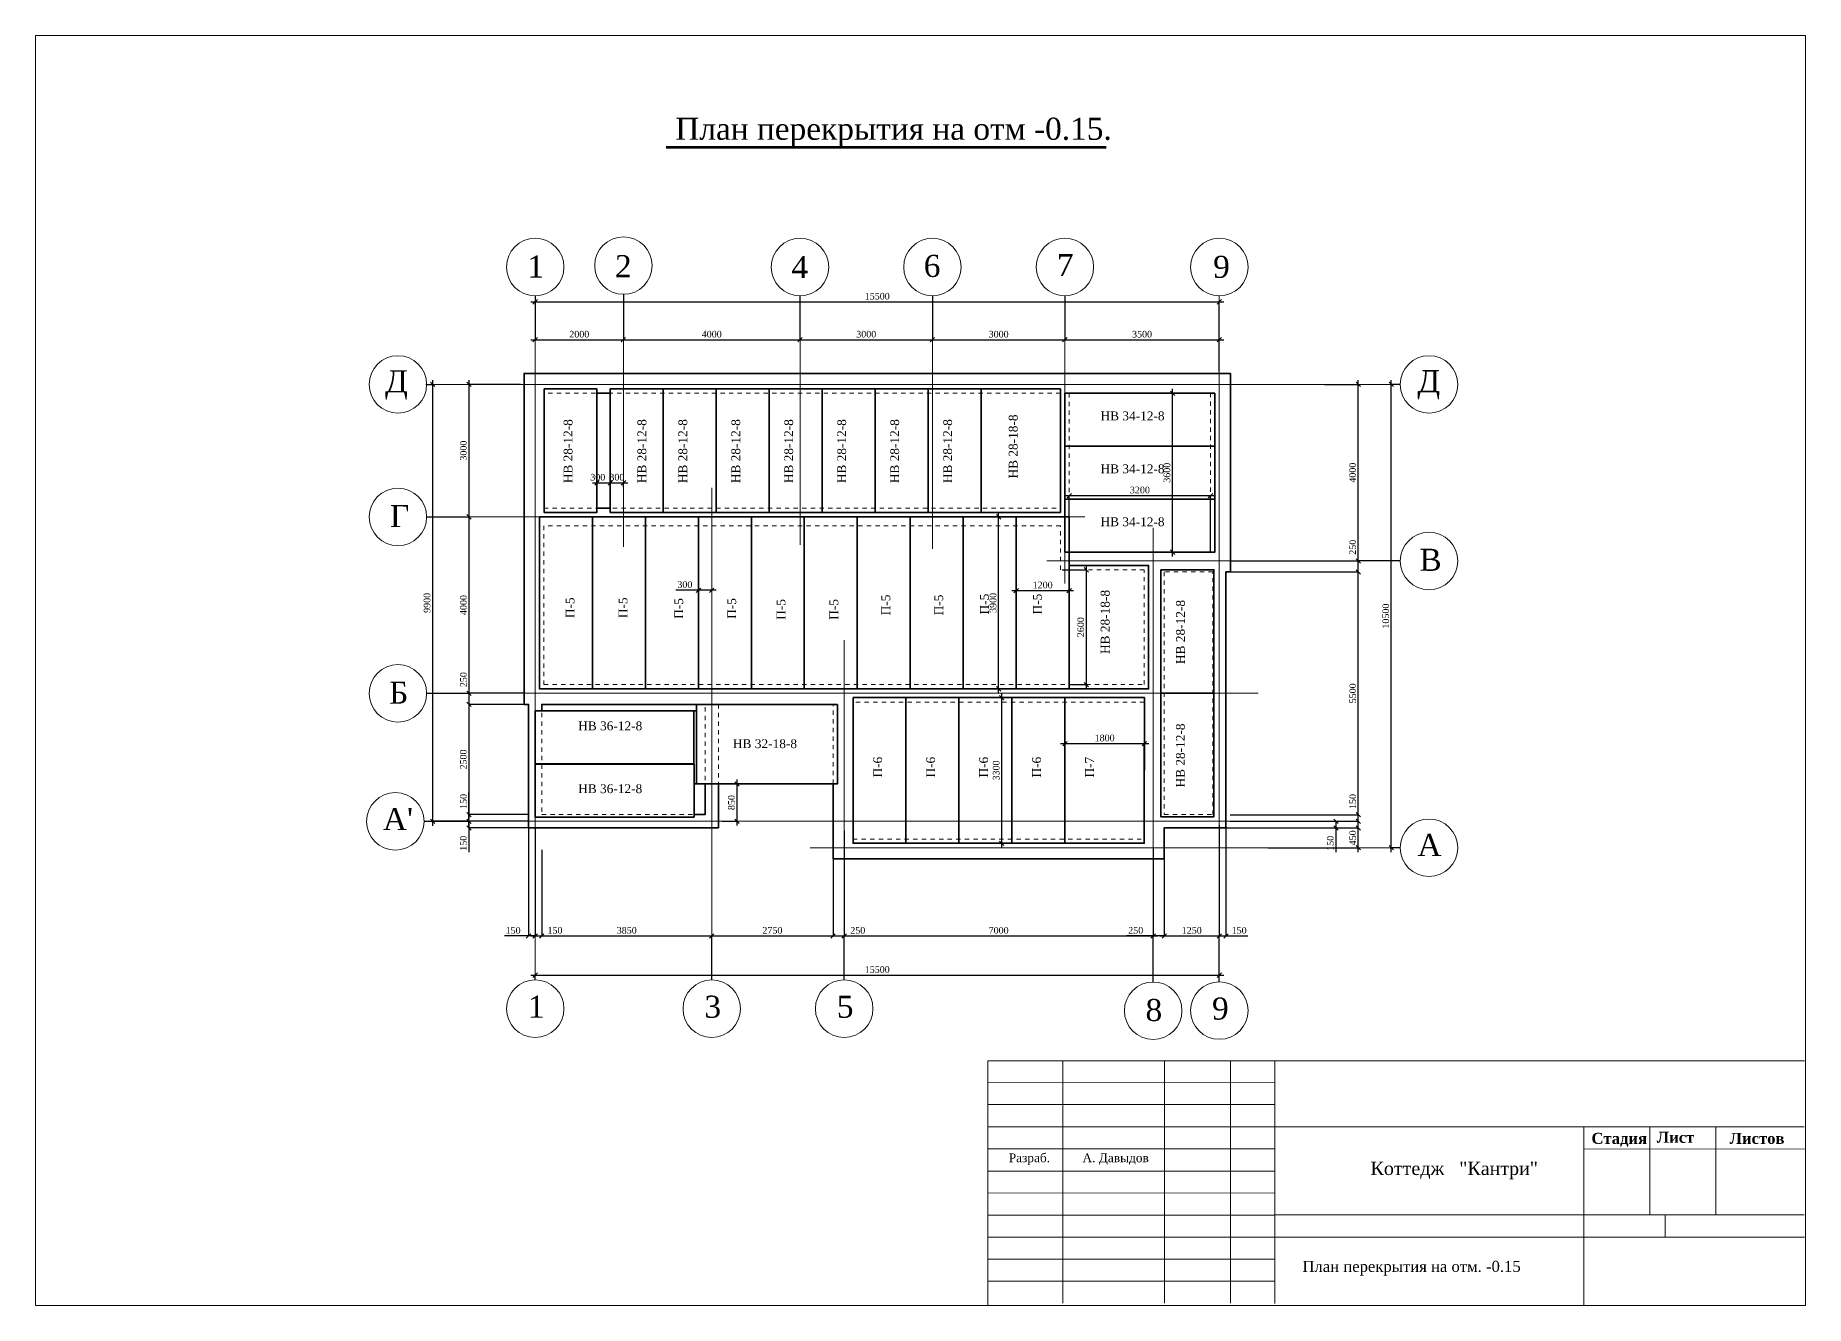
# Model space of a CAD drawing. Extents: x 1526320 to 3332998, y -546296 to 333165.
# Drawn here: x 1803571 to 1843673, y -546296 to -517511 of the extents above; entities that cross this region are included whole.
import ezdxf

# ---------------------------------------------------------------- set-up
doc = ezdxf.new("R2010")
doc.units = 0
doc.header["$LTSCALE"] = 500
doc.header["$MEASUREMENT"] = 0
doc.linetypes.add('424', pattern=[3, 1.5, -1.5])
doc.layers.get('0').update_dxf_attribs({"linetype": 'CONTINUOUS', "lineweight": 0})
doc.layers.add('Для печати', color=250, linetype='CONTINUOUS', lineweight=0)
doc.layers.add('КР. 1 эт. плиты', color=250, linetype='CONTINUOUS', lineweight=0)
doc.styles.add('NAKLON', font='TIMESBD.TTF', dxfattribs={"height": 500})
doc.styles.get("Standard").update_dxf_attribs({"font": 'TIMES.TTF', "height": 150})
doc.dimstyles.new('ISO-25', dxfattribs={"dimtxt": 300, "dimasz": 100, "dimexe": 0, "dimexo": 0, "dimgap": 50, "dimtad": 1, "dimdec": 0, "dimrnd": 10, "dimtxsty": 'Standard', "dimblk": 'OBLIQUE', "dimcen": 100, "dimdle": 100, "dimadec": 0, "dimazin": 0, "dimtfac": 1, "dimtdec": 0, "dimtmove": 0, "dimatfit": 3, "dimldrblk": 'OBLIQUE', "dimfxl": 0, "dimarcsym": 0})

msp = doc.modelspace()

# ---------------------------------------------------------------- texts
at = {"layer": 'Для печати', "color": 250, "linetype": 'Continuous', "lineweight": 50, "ltscale": 0.13}
for s, height, p in [('План перекрытия на отм -0.15.', 500, (1818066.3, -519877.2)), ('План перекрытия на отм. -0.15', 250, (1832274.6, -545532.6))]:
    msp.add_text(s, height=height, dxfattribs=at).set_placement(p)
at = {"layer": 'Для печати', "color": 250, "linetype": 'Continuous', "lineweight": 9}
for s, height, p in [('1', 500, (1814715.9, -522998.3)), ('2', 500, (1816700.7, -522990.8)), ('4', 500, (1820697.6, -523009.7)), ('6', 500, (1823695.9, -522984.5)), ('7', 500, (1826712.3, -522964.9)), ('9', 500, (1830251.9, -523004.9)), ('Д', 500, (1811492.4, -525601.8)), ('Г', 500, (1811603.2, -528654.5)), ('Б', 500, (1811585.1, -532657.5)), ("А'", 500, (1811443.9, -535520.3)), ('Коттедж   "Кантри"', 300, (1833817.4, -543336.4))]:
    msp.add_text(s, height=height, dxfattribs=at).set_placement(p)
at = {"layer": 'Для печати', "color": 250, "linetype": 'Continuous', "lineweight": 5}
for s, p in [('Д', (1834878.2, -525597.5)), ('В', (1834924.8, -529644.5)), ('А', (1834879.4, -536108.8))]:
    msp.add_text(s, height=500, dxfattribs=at).set_placement(p)
at = {"layer": 'Для печати', "color": 250, "linetype": 'Continuous', "lineweight": 0}
for s, p in [('1', (1814726.6, -539772.3)), ('3', (1818726.8, -539772.3)), ('5', (1821726.4, -539772.3)), ('8', (1828719.5, -539847.8)), ('9', (1830226.1, -539813.9))]:
    msp.add_text(s, height=500, dxfattribs=at).set_placement(p)
at = {"layer": 'Для печати', "color": 250, "linetype": 'Continuous', "lineweight": 15, "ltscale": 0.13, "style": 'NAKLON'}
for s, p in [('Стадия', (1838821.9, -542631.2)), ('Лист', (1840301.3, -542607)), ('Листов', (1841950.6, -542631.2))]:
    msp.add_text(s, height=250, dxfattribs=at).set_placement(p)
at = {"layer": 'Для печати', "color": 250, "linetype": 'Continuous', "lineweight": 15}
for s, p in [('Разраб.', (1825621.1, -543046.5)), ('А. Давыдов', (1827291.5, -543046.5))]:
    msp.add_text(s, height=200, dxfattribs=at).set_placement(p)
at = {"layer": 'КР. 1 эт. плиты', "color": 5, "linetype": 'Continuous', "lineweight": 30, "ltscale": 0.13}
for s, p in [('НВ 28-18-8', (1825821.4, -527553.3)), ('НВ 28-12-8', (1815737.7, -527660)), ('НВ 28-12-8', (1817409.8, -527659.5)), ('НВ 28-12-8', (1818337.4, -527659.5)), ('НВ 28-12-8', (1819537.2, -527659.5)), ('НВ 28-12-8', (1820736.8, -527659.5)), ('НВ 28-12-8', (1821936.7, -527659.5)), ('НВ 28-12-8', (1823136.7, -527659.7)), ('НВ 28-12-8', (1824336.5, -527659.5)), ('НВ 28-18-8', (1827904.6, -531529.8)), ('П-5', (1815781.5, -530717.2)), ('П-5', (1816981.2, -530717)), ('П-5', (1818245.1, -530733.6)), ('П-5', (1819444.8, -530733.4)), ('П-5', (1820560.2, -530753.7)), ('П-5', (1821760, -530753.6)), ('П-5', (1822935.8, -530653.1)), ('П-5', (1824135.5, -530652.9)), ('П-5', (1825170.4, -530632.9)), ('П-5', (1826370.1, -530632.8)), ('НВ 28-12-8', (1829611.4, -531757.3)), ('НВ 28-12-8', (1829610.1, -534556.2)), ('П-6', (1822751.4, -534329.8)), ('П-6', (1823951.2, -534329.9)), ('П-6', (1825150.9, -534329.9)), ('П-6', (1826351.2, -534329.8)), ('П-7', (1827550.8, -534329.6))]:
    msp.add_text(s, height=200, rotation=90, dxfattribs=at).set_placement(p)
for s, p in [('НВ 34-12-8', (1827699.7, -526233.9)), ('НВ 34-12-8', (1827699.7, -527433.6)), ('НВ 34-12-8', (1827699.7, -528633.3)), ('НВ 36-12-8', (1815867.1, -533258.6)), ('НВ 32-18-8', (1819373.4, -533662.9)), ('НВ 36-12-8', (1815866.6, -534682.7))]:
    msp.add_text(s, height=200, dxfattribs=at).set_placement(p)

# ---------------------------------------------------------------- blocks, each defined once
blk = doc.blocks.new('_Oblique')
at = {"color": 0, "linetype": 'ByBlock', "lineweight": -2}
blk.add_line((-0.5, -0.5), (0.5, 0.5), dxfattribs=at)
blk = doc.blocks.new('*D1438')
at = {"layer": 'Для печати', "color": 0, "linetype": 'Continuous', "lineweight": -2, "ltscale": 0.13}
for p, q in [((1812570, -525321), (1812570, -535421)), ((1812435, -525421), (1812570, -525421)), ((1814061, -535321), (1812570, -535321))]:
    blk.add_line(p, q, dxfattribs=at)
at = {"layer": 'Для печати', "color": 0, "linetype": 'Continuous', "lineweight": -2, "ltscale": 0.13, "xscale": 100, "yscale": 100, "zscale": 100}
for p, rotation in [((1812570, -525421), 90), ((1812570, -535321), 270)]:
    blk.add_blockref('_Oblique', p, dxfattribs=dict(at, rotation=rotation))
at = {"layer": 'Для печати', "color": 0, "linetype": 'Continuous', "lineweight": 9, "ltscale": 0.13, "insert": (1812444, -530371), "char_height": 150, "attachment_point": 5, "rotation": 90}
blk.add_mtext('9900', dxfattribs=at)
blk = doc.blocks.new('*D1439')
at = {"layer": 'Для печати', "color": 0, "linetype": 'Continuous', "lineweight": -2, "ltscale": 0.13}
for p, q in [((1812379, -535321), (1813393, -535321)), ((1813393, -535321), (1813393, -535571)), ((1814728, -535471), (1813393, -535471)), ((1813393, -535471), (1813393, -536019))]:
    blk.add_line(p, q, dxfattribs=at)
at = {"layer": 'Для печати', "color": 0, "linetype": 'Continuous', "lineweight": -2, "ltscale": 0.13, "xscale": 100, "yscale": 100, "zscale": 100}
for p, rotation in [((1813393, -535321), 90), ((1813393, -535471), 270)]:
    blk.add_blockref('_Oblique', p, dxfattribs=dict(at, rotation=rotation))
at = {"layer": 'Для печати', "color": 0, "linetype": 'Continuous', "lineweight": 9, "ltscale": 0.13, "insert": (1813267, -535819), "char_height": 150, "attachment_point": 5, "rotation": 90}
blk.add_mtext('150', dxfattribs=at)
blk = doc.blocks.new('*D1440')
at = {"layer": 'Для печати', "color": 0, "linetype": 'Continuous', "lineweight": -2, "ltscale": 0.13}
for p, q in [((1812435, -528421), (1813394, -528421)), ((1813394, -532521), (1813394, -528321)), ((1812435, -532421), (1813394, -532421))]:
    blk.add_line(p, q, dxfattribs=at)
at = {"layer": 'Для печати', "color": 0, "linetype": 'Continuous', "lineweight": -2, "ltscale": 0.13, "xscale": 100, "yscale": 100, "zscale": 100}
for p, rotation in [((1813394, -528421), 90), ((1813394, -532421), 270)]:
    blk.add_blockref('_Oblique', p, dxfattribs=dict(at, rotation=rotation))
at = {"layer": 'Для печати', "color": 0, "linetype": 'Continuous', "lineweight": 9, "ltscale": 0.13, "insert": (1813268, -530421), "char_height": 150, "attachment_point": 5, "rotation": 90}
blk.add_mtext('4000', dxfattribs=at)
blk = doc.blocks.new('*D1441')
at = {"layer": 'Для печати', "color": 0, "linetype": 'Continuous', "lineweight": -2, "ltscale": 0.13}
for p, q in [((1813394, -528521), (1813394, -525321)), ((1814558, -525421), (1813394, -525421)), ((1812435, -528421), (1813394, -528421))]:
    blk.add_line(p, q, dxfattribs=at)
at = {"layer": 'Для печати', "color": 0, "linetype": 'Continuous', "lineweight": -2, "ltscale": 0.13, "xscale": 100, "yscale": 100, "zscale": 100}
for p, rotation in [((1813394, -525421), 90), ((1813394, -528421), 270)]:
    blk.add_blockref('_Oblique', p, dxfattribs=dict(at, rotation=rotation))
at = {"layer": 'Для печати', "color": 0, "linetype": 'Continuous', "lineweight": 9, "ltscale": 0.13, "insert": (1813268, -526921), "char_height": 150, "attachment_point": 5, "rotation": 90}
blk.add_mtext('3000', dxfattribs=at)
blk = doc.blocks.new('*D1442')
at = {"layer": 'Для печати', "color": 0, "linetype": 'Continuous', "lineweight": -2, "ltscale": 0.13}
for p, q in [((1821641, -535534), (1821641, -537920)), ((1821541, -537920), (1821892, -537920)), ((1821892, -538915), (1821892, -537920)), ((1821892, -537920), (1822411, -537920))]:
    blk.add_line(p, q, dxfattribs=at)
at = {"layer": 'Для печати', "color": 0, "linetype": 'Continuous', "lineweight": -2, "ltscale": 0.13, "xscale": 100, "yscale": 100, "zscale": 100, "rotation": 180}
blk.add_blockref('_Oblique', (1821641, -537920), dxfattribs=at)
at = {"layer": 'Для печати', "color": 0, "linetype": 'Continuous', "lineweight": -2, "ltscale": 0.13, "xscale": 100, "yscale": 100, "zscale": 100}
blk.add_blockref('_Oblique', (1821892, -537920), dxfattribs=at)
at = {"layer": 'Для печати', "color": 0, "linetype": 'Continuous', "lineweight": 9, "ltscale": 0.13, "insert": (1822201, -537793), "char_height": 150, "attachment_point": 5}
blk.add_mtext('250', dxfattribs=at)
blk = doc.blocks.new('*D1443')
at = {"layer": 'Для печати', "color": 0, "linetype": 'Continuous', "lineweight": -2, "ltscale": 0.13}
for p, q in [((1821892, -535534), (1821892, -537920)), ((1828892, -535921), (1828892, -537920)), ((1821792, -537920), (1828992, -537920))]:
    blk.add_line(p, q, dxfattribs=at)
at = {"layer": 'Для печати', "color": 0, "linetype": 'Continuous', "lineweight": -2, "ltscale": 0.13, "xscale": 100, "yscale": 100, "zscale": 100, "rotation": 180}
blk.add_blockref('_Oblique', (1821892, -537920), dxfattribs=at)
at = {"layer": 'Для печати', "color": 0, "linetype": 'Continuous', "lineweight": -2, "ltscale": 0.13, "xscale": 100, "yscale": 100, "zscale": 100}
blk.add_blockref('_Oblique', (1828892, -537920), dxfattribs=at)
at = {"layer": 'Для печати', "color": 0, "linetype": 'Continuous', "lineweight": 9, "ltscale": 0.13, "insert": (1825392, -537793), "char_height": 150, "attachment_point": 5}
blk.add_mtext('7000', dxfattribs=at)
blk = doc.blocks.new('*D1444')
at = {"layer": 'Для печати', "color": 0, "linetype": 'Continuous', "lineweight": -2, "ltscale": 0.13}
for p, q in [((1829143, -535921), (1829143, -537920)), ((1828892, -537920), (1828288, -537920)), ((1829143, -537920), (1828792, -537920)), ((1828892, -538962), (1828892, -537920))]:
    blk.add_line(p, q, dxfattribs=at)
at = {"layer": 'Для печати', "color": 0, "linetype": 'Continuous', "lineweight": -2, "ltscale": 0.13, "xscale": 100, "yscale": 100, "zscale": 100, "rotation": 180}
blk.add_blockref('_Oblique', (1828892, -537920), dxfattribs=at)
at = {"layer": 'Для печати', "color": 0, "linetype": 'Continuous', "lineweight": -2, "ltscale": 0.13, "xscale": 100, "yscale": 100, "zscale": 100}
blk.add_blockref('_Oblique', (1829143, -537920), dxfattribs=at)
at = {"layer": 'Для печати', "color": 0, "linetype": 'Continuous', "lineweight": 9, "ltscale": 0.13, "insert": (1828497, -537793), "char_height": 150, "attachment_point": 5}
blk.add_mtext('250', dxfattribs=at)
blk = doc.blocks.new('*D1445')
at = {"layer": 'Для печати', "color": 0, "linetype": 'Continuous', "lineweight": -2, "ltscale": 0.13}
for p, q in [((1829143, -535921), (1829143, -537920)), ((1829043, -537920), (1830491, -537920)), ((1830391, -538957), (1830391, -537920))]:
    blk.add_line(p, q, dxfattribs=at)
at = {"layer": 'Для печати', "color": 0, "linetype": 'Continuous', "lineweight": -2, "ltscale": 0.13, "xscale": 100, "yscale": 100, "zscale": 100, "rotation": 180}
blk.add_blockref('_Oblique', (1829143, -537920), dxfattribs=at)
at = {"layer": 'Для печати', "color": 0, "linetype": 'Continuous', "lineweight": -2, "ltscale": 0.13, "xscale": 100, "yscale": 100, "zscale": 100}
blk.add_blockref('_Oblique', (1830391, -537920), dxfattribs=at)
at = {"layer": 'Для печати', "color": 0, "linetype": 'Continuous', "lineweight": 9, "ltscale": 0.13, "insert": (1829767, -537793), "char_height": 150, "attachment_point": 5}
blk.add_mtext('1250', dxfattribs=at)
blk = doc.blocks.new('*D1446')
at = {"layer": 'Для печати', "color": 0, "linetype": 'Continuous', "lineweight": -2, "ltscale": 0.13}
for p, q in [((1830391, -535407), (1830391, -537920)), ((1830542, -535407), (1830542, -537920)), ((1830291, -537920), (1830542, -537920)), ((1830542, -537920), (1831040, -537920))]:
    blk.add_line(p, q, dxfattribs=at)
at = {"layer": 'Для печати', "color": 0, "linetype": 'Continuous', "lineweight": -2, "ltscale": 0.13, "xscale": 100, "yscale": 100, "zscale": 100, "rotation": 180}
blk.add_blockref('_Oblique', (1830391, -537920), dxfattribs=at)
at = {"layer": 'Для печати', "color": 0, "linetype": 'Continuous', "lineweight": -2, "ltscale": 0.13, "xscale": 100, "yscale": 100, "zscale": 100}
blk.add_blockref('_Oblique', (1830542, -537920), dxfattribs=at)
at = {"layer": 'Для печати', "color": 0, "linetype": 'Continuous', "lineweight": 9, "ltscale": 0.13, "insert": (1830841, -537793), "char_height": 150, "attachment_point": 5}
blk.add_mtext('150', dxfattribs=at)
blk = doc.blocks.new('*D1447')
at = {"layer": 'Для печати', "color": 0, "linetype": 'Continuous', "lineweight": -2, "ltscale": 0.13}
for p, q in [((1830541, -535471), (1833540, -535471)), ((1833540, -536021), (1833540, -535371)), ((1831501, -535921), (1833540, -535921))]:
    blk.add_line(p, q, dxfattribs=at)
at = {"layer": 'Для печати', "color": 0, "linetype": 'Continuous', "lineweight": -2, "ltscale": 0.13, "xscale": 100, "yscale": 100, "zscale": 100}
for p, rotation in [((1833540, -535471), 90), ((1833540, -535921), 270)]:
    blk.add_blockref('_Oblique', p, dxfattribs=dict(at, rotation=rotation))
at = {"layer": 'Для печати', "color": 0, "linetype": 'Continuous', "lineweight": 9, "ltscale": 0.13, "insert": (1833414, -535696), "char_height": 150, "attachment_point": 5, "rotation": 90}
blk.add_mtext('450', dxfattribs=at)
blk = doc.blocks.new('*D1448')
at = {"layer": 'Для печати', "color": 0, "linetype": 'Continuous', "lineweight": -2, "ltscale": 0.13}
for p, q in [((1830638, -535321), (1833034, -535321)), ((1833034, -535321), (1833034, -535571)), ((1830541, -535471), (1833034, -535471)), ((1833034, -535471), (1833034, -536019))]:
    blk.add_line(p, q, dxfattribs=at)
at = {"layer": 'Для печати', "color": 0, "linetype": 'Continuous', "lineweight": -2, "ltscale": 0.13, "xscale": 100, "yscale": 100, "zscale": 100}
for p, rotation in [((1833034, -535321), 90), ((1833034, -535471), 270)]:
    blk.add_blockref('_Oblique', p, dxfattribs=dict(at, rotation=rotation))
at = {"layer": 'Для печати', "color": 0, "linetype": 'Continuous', "lineweight": 9, "ltscale": 0.13, "insert": (1832908, -535820), "char_height": 150, "attachment_point": 5, "rotation": 90}
blk.add_mtext('150', dxfattribs=at)
blk = doc.blocks.new('*D1449')
at = {"layer": 'Для печати', "color": 0, "linetype": 'Continuous', "lineweight": -2, "ltscale": 0.13}
for p, q in [((1833540, -535171), (1833540, -534673)), ((1830638, -535171), (1833540, -535171)), ((1830638, -535321), (1833540, -535321)), ((1833540, -535421), (1833540, -535171))]:
    blk.add_line(p, q, dxfattribs=at)
at = {"layer": 'Для печати', "color": 0, "linetype": 'Continuous', "lineweight": -2, "ltscale": 0.13, "xscale": 100, "yscale": 100, "zscale": 100}
for p, rotation in [((1833540, -535171), 90), ((1833540, -535321), 270)]:
    blk.add_blockref('_Oblique', p, dxfattribs=dict(at, rotation=rotation))
at = {"layer": 'Для печати', "color": 0, "linetype": 'Continuous', "lineweight": 9, "ltscale": 0.13, "insert": (1833414, -534872), "char_height": 150, "attachment_point": 5, "rotation": 90}
blk.add_mtext('150', dxfattribs=at)
blk = doc.blocks.new('*D1450')
at = {"layer": 'Для печати', "color": 0, "linetype": 'Continuous', "lineweight": -2, "ltscale": 0.13}
for p, q in [((1830642, -529671), (1833540, -529671)), ((1833540, -535271), (1833540, -529571)), ((1830638, -535171), (1833540, -535171))]:
    blk.add_line(p, q, dxfattribs=at)
at = {"layer": 'Для печати', "color": 0, "linetype": 'Continuous', "lineweight": -2, "ltscale": 0.13, "xscale": 100, "yscale": 100, "zscale": 100}
for p, rotation in [((1833540, -529671), 90), ((1833540, -535171), 270)]:
    blk.add_blockref('_Oblique', p, dxfattribs=dict(at, rotation=rotation))
at = {"layer": 'Для печати', "color": 0, "linetype": 'Continuous', "lineweight": 9, "ltscale": 0.13, "insert": (1833414, -532421), "char_height": 150, "attachment_point": 5, "rotation": 90}
blk.add_mtext('5500', dxfattribs=at)
blk = doc.blocks.new('*D1451')
at = {"layer": 'Для печати', "color": 0, "linetype": 'Continuous', "lineweight": -2, "ltscale": 0.13}
for p, q in [((1833538, -529421), (1833538, -528902)), ((1830642, -529421), (1833538, -529421)), ((1830642, -529671), (1833538, -529671)), ((1833538, -529771), (1833538, -529421))]:
    blk.add_line(p, q, dxfattribs=at)
at = {"layer": 'Для печати', "color": 0, "linetype": 'Continuous', "lineweight": -2, "ltscale": 0.13, "xscale": 100, "yscale": 100, "zscale": 100}
for p, rotation in [((1833538, -529421), 90), ((1833538, -529671), 270)]:
    blk.add_blockref('_Oblique', p, dxfattribs=dict(at, rotation=rotation))
at = {"layer": 'Для печати', "color": 0, "linetype": 'Continuous', "lineweight": 9, "ltscale": 0.13, "insert": (1833412, -529111), "char_height": 150, "attachment_point": 5, "rotation": 90}
blk.add_mtext('250', dxfattribs=at)
blk = doc.blocks.new('*D1452')
at = {"layer": 'Для печати', "color": 0, "linetype": 'Continuous', "lineweight": -2, "ltscale": 0.13}
for p, q in [((1820892, -523414), (1820892, -524409)), ((1823892, -523414), (1823892, -524409)), ((1820792, -524409), (1823992, -524409))]:
    blk.add_line(p, q, dxfattribs=at)
at = {"layer": 'Для печати', "color": 0, "linetype": 'Continuous', "lineweight": -2, "ltscale": 0.13, "xscale": 100, "yscale": 100, "zscale": 100, "rotation": 180}
blk.add_blockref('_Oblique', (1820892, -524409), dxfattribs=at)
at = {"layer": 'Для печати', "color": 0, "linetype": 'Continuous', "lineweight": -2, "ltscale": 0.13, "xscale": 100, "yscale": 100, "zscale": 100}
blk.add_blockref('_Oblique', (1823892, -524409), dxfattribs=at)
at = {"layer": 'Для печати', "color": 0, "linetype": 'Continuous', "lineweight": 9, "ltscale": 0.13, "insert": (1822392, -524283), "char_height": 150, "attachment_point": 5}
blk.add_mtext('3000', dxfattribs=at)
blk = doc.blocks.new('*D1453')
at = {"layer": 'Для печати', "color": 0, "linetype": 'Continuous', "lineweight": -2, "ltscale": 0.13}
for p, q in [((1823892, -523414), (1823892, -524409)), ((1826891, -523414), (1826891, -524409)), ((1823792, -524409), (1826991, -524409))]:
    blk.add_line(p, q, dxfattribs=at)
at = {"layer": 'Для печати', "color": 0, "linetype": 'Continuous', "lineweight": -2, "ltscale": 0.13, "xscale": 100, "yscale": 100, "zscale": 100, "rotation": 180}
blk.add_blockref('_Oblique', (1823892, -524409), dxfattribs=at)
at = {"layer": 'Для печати', "color": 0, "linetype": 'Continuous', "lineweight": -2, "ltscale": 0.13, "xscale": 100, "yscale": 100, "zscale": 100}
blk.add_blockref('_Oblique', (1826891, -524409), dxfattribs=at)
at = {"layer": 'Для печати', "color": 0, "linetype": 'Continuous', "lineweight": 9, "ltscale": 0.13, "insert": (1825392, -524283), "char_height": 150, "attachment_point": 5}
blk.add_mtext('3000', dxfattribs=at)
blk = doc.blocks.new('*D1454')
at = {"layer": 'Для печати', "color": 0, "linetype": 'Continuous', "lineweight": -2, "ltscale": 0.13}
for p, q in [((1826891, -523414), (1826891, -524409)), ((1826791, -524409), (1830491, -524409)), ((1830391, -525123), (1830391, -524409))]:
    blk.add_line(p, q, dxfattribs=at)
at = {"layer": 'Для печати', "color": 0, "linetype": 'Continuous', "lineweight": -2, "ltscale": 0.13, "xscale": 100, "yscale": 100, "zscale": 100, "rotation": 180}
blk.add_blockref('_Oblique', (1826891, -524409), dxfattribs=at)
at = {"layer": 'Для печати', "color": 0, "linetype": 'Continuous', "lineweight": -2, "ltscale": 0.13, "xscale": 100, "yscale": 100, "zscale": 100}
blk.add_blockref('_Oblique', (1830391, -524409), dxfattribs=at)
at = {"layer": 'Для печати', "color": 0, "linetype": 'Continuous', "lineweight": 9, "ltscale": 0.13, "insert": (1828641, -524283), "char_height": 150, "attachment_point": 5}
blk.add_mtext('3500', dxfattribs=at)
blk = doc.blocks.new('*D1456')
at = {"layer": 'Для печати', "color": 0, "linetype": 'Continuous', "lineweight": -2, "ltscale": 0.13}
for p, q in [((1821641, -535534), (1821641, -537920)), ((1818792, -537920), (1821741, -537920)), ((1818892, -538915), (1818892, -537920))]:
    blk.add_line(p, q, dxfattribs=at)
at = {"layer": 'Для печати', "color": 0, "linetype": 'Continuous', "lineweight": -2, "ltscale": 0.13, "xscale": 100, "yscale": 100, "zscale": 100, "rotation": 180}
blk.add_blockref('_Oblique', (1818892, -537920), dxfattribs=at)
at = {"layer": 'Для печати', "color": 0, "linetype": 'Continuous', "lineweight": -2, "ltscale": 0.13, "xscale": 100, "yscale": 100, "zscale": 100}
blk.add_blockref('_Oblique', (1821641, -537920), dxfattribs=at)
at = {"layer": 'Для печати', "color": 0, "linetype": 'Continuous', "lineweight": 9, "ltscale": 0.13, "insert": (1820267, -537793), "char_height": 150, "attachment_point": 5}
blk.add_mtext('2750', dxfattribs=at)
blk = doc.blocks.new('*D1457')
at = {"layer": 'Для печати', "color": 0, "linetype": 'Continuous', "lineweight": -2, "ltscale": 0.13}
for p, q in [((1814742, -535471), (1814742, -537920)), ((1814892, -535471), (1814892, -537920)), ((1814742, -537920), (1814194, -537920)), ((1814892, -537920), (1814642, -537920))]:
    blk.add_line(p, q, dxfattribs=at)
at = {"layer": 'Для печати', "color": 0, "linetype": 'Continuous', "lineweight": -2, "ltscale": 0.13, "xscale": 100, "yscale": 100, "zscale": 100, "rotation": 180}
blk.add_blockref('_Oblique', (1814742, -537920), dxfattribs=at)
at = {"layer": 'Для печати', "color": 0, "linetype": 'Continuous', "lineweight": -2, "ltscale": 0.13, "xscale": 100, "yscale": 100, "zscale": 100}
blk.add_blockref('_Oblique', (1814892, -537920), dxfattribs=at)
at = {"layer": 'Для печати', "color": 0, "linetype": 'Continuous', "lineweight": 9, "ltscale": 0.13, "insert": (1814393, -537794), "char_height": 150, "attachment_point": 5}
blk.add_mtext('150', dxfattribs=at)
blk = doc.blocks.new('*D1458')
at = {"layer": 'Для печати', "color": 0, "linetype": 'Continuous', "lineweight": -2, "ltscale": 0.13}
for p, q in [((1814893, -535971), (1814893, -537920)), ((1815042, -535971), (1815042, -537920)), ((1814793, -537920), (1815042, -537920)), ((1815042, -537920), (1815540, -537920))]:
    blk.add_line(p, q, dxfattribs=at)
at = {"layer": 'Для печати', "color": 0, "linetype": 'Continuous', "lineweight": -2, "ltscale": 0.13, "xscale": 100, "yscale": 100, "zscale": 100, "rotation": 180}
blk.add_blockref('_Oblique', (1814893, -537920), dxfattribs=at)
at = {"layer": 'Для печати', "color": 0, "linetype": 'Continuous', "lineweight": -2, "ltscale": 0.13, "xscale": 100, "yscale": 100, "zscale": 100}
blk.add_blockref('_Oblique', (1815042, -537920), dxfattribs=at)
at = {"layer": 'Для печати', "color": 0, "linetype": 'Continuous', "lineweight": 9, "ltscale": 0.13, "insert": (1815341, -537793), "char_height": 150, "attachment_point": 5}
blk.add_mtext('150', dxfattribs=at)
blk = doc.blocks.new('*D1459')
at = {"layer": 'Для печати', "color": 0, "linetype": 'Continuous', "lineweight": -2, "ltscale": 0.13}
for p, q in [((1813393, -535170), (1813393, -534672)), ((1814728, -535170), (1813393, -535170)), ((1813393, -535420), (1813393, -535170)), ((1814728, -535320), (1813393, -535320))]:
    blk.add_line(p, q, dxfattribs=at)
at = {"layer": 'Для печати', "color": 0, "linetype": 'Continuous', "lineweight": -2, "ltscale": 0.13, "xscale": 100, "yscale": 100, "zscale": 100}
for p, rotation in [((1813393, -535170), 90), ((1813393, -535320), 270)]:
    blk.add_blockref('_Oblique', p, dxfattribs=dict(at, rotation=rotation))
at = {"layer": 'Для печати', "color": 0, "linetype": 'Continuous', "lineweight": 9, "ltscale": 0.13, "insert": (1813267, -534871), "char_height": 150, "attachment_point": 5, "rotation": 90}
blk.add_mtext('150', dxfattribs=at)
blk = doc.blocks.new('*D1460')
at = {"layer": 'Для печати', "color": 0, "linetype": 'Continuous', "lineweight": -2, "ltscale": 0.13}
for p, q in [((1813394, -535270), (1813394, -532571)), ((1814645, -532671), (1813394, -532671)), ((1814728, -535170), (1813394, -535170))]:
    blk.add_line(p, q, dxfattribs=at)
at = {"layer": 'Для печати', "color": 0, "linetype": 'Continuous', "lineweight": -2, "ltscale": 0.13, "xscale": 100, "yscale": 100, "zscale": 100}
for p, rotation in [((1813394, -532671), 90), ((1813394, -535170), 270)]:
    blk.add_blockref('_Oblique', p, dxfattribs=dict(at, rotation=rotation))
at = {"layer": 'Для печати', "color": 0, "linetype": 'Continuous', "lineweight": 9, "ltscale": 0.13, "insert": (1813268, -533920), "char_height": 150, "attachment_point": 5, "rotation": 90}
blk.add_mtext('2500', dxfattribs=at)
blk = doc.blocks.new('*D1461')
at = {"layer": 'Для печати', "color": 0, "linetype": 'Continuous', "lineweight": -2, "ltscale": 0.13}
for p, q in [((1813394, -532421), (1813394, -531901)), ((1814645, -532421), (1813394, -532421)), ((1813394, -532771), (1813394, -532421)), ((1814645, -532671), (1813394, -532671))]:
    blk.add_line(p, q, dxfattribs=at)
at = {"layer": 'Для печати', "color": 0, "linetype": 'Continuous', "lineweight": -2, "ltscale": 0.13, "xscale": 100, "yscale": 100, "zscale": 100}
for p, rotation in [((1813394, -532421), 90), ((1813394, -532671), 270)]:
    blk.add_blockref('_Oblique', p, dxfattribs=dict(at, rotation=rotation))
at = {"layer": 'Для печати', "color": 0, "linetype": 'Continuous', "lineweight": 9, "ltscale": 0.13, "insert": (1813268, -532111), "char_height": 150, "attachment_point": 5, "rotation": 90}
blk.add_mtext('250', dxfattribs=at)
blk = doc.blocks.new('*D1462')
at = {"layer": 'Для печати', "color": 0, "linetype": 'Continuous', "lineweight": -2, "ltscale": 0.13}
for p, q in [((1815042, -535971), (1815042, -537920)), ((1814942, -537920), (1818992, -537920)), ((1818892, -538915), (1818892, -537920))]:
    blk.add_line(p, q, dxfattribs=at)
at = {"layer": 'Для печати', "color": 0, "linetype": 'Continuous', "lineweight": -2, "ltscale": 0.13, "xscale": 100, "yscale": 100, "zscale": 100, "rotation": 180}
blk.add_blockref('_Oblique', (1815042, -537920), dxfattribs=at)
at = {"layer": 'Для печати', "color": 0, "linetype": 'Continuous', "lineweight": -2, "ltscale": 0.13, "xscale": 100, "yscale": 100, "zscale": 100}
blk.add_blockref('_Oblique', (1818892, -537920), dxfattribs=at)
at = {"layer": 'Для печати', "color": 0, "linetype": 'Continuous', "lineweight": 9, "ltscale": 0.13, "insert": (1816967, -537793), "char_height": 150, "attachment_point": 5}
blk.add_mtext('3850', dxfattribs=at)
blk = doc.blocks.new('*D1463')
at = {"layer": 'Для печати', "color": 0, "linetype": 'Continuous', "lineweight": -2, "ltscale": 0.13}
for p, q in [((1814892, -523414), (1814892, -524409)), ((1816892, -523379), (1816892, -524409)), ((1814792, -524409), (1816992, -524409))]:
    blk.add_line(p, q, dxfattribs=at)
at = {"layer": 'Для печати', "color": 0, "linetype": 'Continuous', "lineweight": -2, "ltscale": 0.13, "xscale": 100, "yscale": 100, "zscale": 100, "rotation": 180}
blk.add_blockref('_Oblique', (1814892, -524409), dxfattribs=at)
at = {"layer": 'Для печати', "color": 0, "linetype": 'Continuous', "lineweight": -2, "ltscale": 0.13, "xscale": 100, "yscale": 100, "zscale": 100}
blk.add_blockref('_Oblique', (1816892, -524409), dxfattribs=at)
at = {"layer": 'Для печати', "color": 0, "linetype": 'Continuous', "lineweight": 9, "ltscale": 0.13, "insert": (1815892, -524283), "char_height": 150, "attachment_point": 5}
blk.add_mtext('2000', dxfattribs=at)
blk = doc.blocks.new('*D1464')
at = {"layer": 'Для печати', "color": 0, "linetype": 'Continuous', "lineweight": -2, "ltscale": 0.13}
for p, q in [((1814792, -523550), (1830491, -523550)), ((1814892, -523414), (1814892, -523550)), ((1830391, -525123), (1830391, -523550))]:
    blk.add_line(p, q, dxfattribs=at)
at = {"layer": 'Для печати', "color": 0, "linetype": 'Continuous', "lineweight": -2, "ltscale": 0.13, "xscale": 100, "yscale": 100, "zscale": 100, "rotation": 180}
blk.add_blockref('_Oblique', (1814892, -523550), dxfattribs=at)
at = {"layer": 'Для печати', "color": 0, "linetype": 'Continuous', "lineweight": -2, "ltscale": 0.13, "xscale": 100, "yscale": 100, "zscale": 100}
blk.add_blockref('_Oblique', (1830391, -523550), dxfattribs=at)
at = {"layer": 'Для печати', "color": 0, "linetype": 'Continuous', "lineweight": 9, "ltscale": 0.13, "insert": (1822642, -523423), "char_height": 150, "attachment_point": 5}
blk.add_mtext('15500', dxfattribs=at)
blk = doc.blocks.new('*D1465')
at = {"layer": 'Для печати', "color": 0, "linetype": 'Continuous', "lineweight": -2, "ltscale": 0.13}
for p, q in [((1814792, -538808), (1830491, -538808)), ((1814892, -538915), (1814892, -538808)), ((1830391, -538957), (1830391, -538808))]:
    blk.add_line(p, q, dxfattribs=at)
at = {"layer": 'Для печати', "color": 0, "linetype": 'Continuous', "lineweight": -2, "ltscale": 0.13, "xscale": 100, "yscale": 100, "zscale": 100, "rotation": 180}
blk.add_blockref('_Oblique', (1814892, -538808), dxfattribs=at)
at = {"layer": 'Для печати', "color": 0, "linetype": 'Continuous', "lineweight": -2, "ltscale": 0.13, "xscale": 100, "yscale": 100, "zscale": 100}
blk.add_blockref('_Oblique', (1830391, -538808), dxfattribs=at)
at = {"layer": 'Для печати', "color": 0, "linetype": 'Continuous', "lineweight": 9, "ltscale": 0.13, "insert": (1822642, -538681), "char_height": 150, "attachment_point": 5}
blk.add_mtext('15500', dxfattribs=at)
blk = doc.blocks.new('*D1466')
at = {"layer": 'Для печати', "color": 0, "linetype": 'Continuous', "lineweight": -2, "ltscale": 0.13}
for p, q in [((1816892, -523379), (1816892, -524409)), ((1820892, -523414), (1820892, -524409)), ((1816792, -524409), (1820992, -524409))]:
    blk.add_line(p, q, dxfattribs=at)
at = {"layer": 'Для печати', "color": 0, "linetype": 'Continuous', "lineweight": -2, "ltscale": 0.13, "xscale": 100, "yscale": 100, "zscale": 100, "rotation": 180}
blk.add_blockref('_Oblique', (1816892, -524409), dxfattribs=at)
at = {"layer": 'Для печати', "color": 0, "linetype": 'Continuous', "lineweight": -2, "ltscale": 0.13, "xscale": 100, "yscale": 100, "zscale": 100}
blk.add_blockref('_Oblique', (1820892, -524409), dxfattribs=at)
at = {"layer": 'Для печати', "color": 0, "linetype": 'Continuous', "lineweight": 9, "ltscale": 0.13, "insert": (1818892, -524283), "char_height": 150, "attachment_point": 5}
blk.add_mtext('4000', dxfattribs=at)
blk = doc.blocks.new('*D1467')
at = {"layer": 'Для печати', "color": 0, "linetype": 'Continuous', "lineweight": -2, "ltscale": 0.13}
for p, q in [((1834288, -536021), (1834288, -525321)), ((1834490, -525421), (1834288, -525421)), ((1834489, -535921), (1834288, -535921))]:
    blk.add_line(p, q, dxfattribs=at)
at = {"layer": 'Для печати', "color": 0, "linetype": 'Continuous', "lineweight": -2, "ltscale": 0.13, "xscale": 100, "yscale": 100, "zscale": 100}
for p, rotation in [((1834288, -525421), 90), ((1834288, -535921), 270)]:
    blk.add_blockref('_Oblique', p, dxfattribs=dict(at, rotation=rotation))
at = {"layer": 'Для печати', "color": 0, "linetype": 'Continuous', "lineweight": 9, "ltscale": 0.13, "insert": (1834162, -530671), "char_height": 150, "attachment_point": 5, "rotation": 90}
blk.add_mtext('10500', dxfattribs=at)
blk = doc.blocks.new('*D1468')
at = {"layer": 'Для печати', "color": 0, "linetype": 'Continuous', "lineweight": -2, "ltscale": 0.13}
for p, q in [((1833538, -529521), (1833538, -525321)), ((1832783, -525421), (1833538, -525421)), ((1834490, -529421), (1833538, -529421))]:
    blk.add_line(p, q, dxfattribs=at)
at = {"layer": 'Для печати', "color": 0, "linetype": 'Continuous', "lineweight": -2, "ltscale": 0.13, "xscale": 100, "yscale": 100, "zscale": 100}
for p, rotation in [((1833538, -525421), 90), ((1833538, -529421), 270)]:
    blk.add_blockref('_Oblique', p, dxfattribs=dict(at, rotation=rotation))
at = {"layer": 'Для печати', "color": 0, "linetype": 'Continuous', "lineweight": 9, "ltscale": 0.13, "insert": (1833412, -527421), "char_height": 150, "attachment_point": 5, "rotation": 90}
blk.add_mtext('4000', dxfattribs=at)
blk = doc.blocks.new('*D1480')
at = {"layer": 'Для печати', "color": 0, "linetype": 'Continuous', "lineweight": -2, "ltscale": 0.13}
for p, q in [((1819129, -534473), (1819466, -534473)), ((1819466, -535420), (1819466, -534373)), ((1819129, -535320), (1819466, -535320))]:
    blk.add_line(p, q, dxfattribs=at)
at = {"layer": 'Для печати', "color": 0, "linetype": 'Continuous', "lineweight": -2, "ltscale": 0.13, "xscale": 100, "yscale": 100, "zscale": 100}
for p, rotation in [((1819466, -534473), 90), ((1819466, -535320), 270)]:
    blk.add_blockref('_Oblique', p, dxfattribs=dict(at, rotation=rotation))
at = {"layer": 'Для печати', "color": 0, "linetype": 'Continuous', "lineweight": 9, "ltscale": 0.13, "insert": (1819339, -534897), "char_height": 150, "attachment_point": 5, "rotation": 90}
blk.add_mtext('850', dxfattribs=at)
blk = doc.blocks.new('*D1481')
at = {"layer": 'Для печати', "color": 0, "linetype": 'Continuous', "lineweight": -2, "ltscale": 0.13}
for p, q in [((1818592, -530085), (1818076, -530085)), ((1818592, -530085), (1818592, -530085)), ((1818993, -530085), (1818592, -530085)), ((1818893, -530085), (1818893, -530085))]:
    blk.add_line(p, q, dxfattribs=at)
at = {"layer": 'Для печати', "color": 0, "linetype": 'Continuous', "lineweight": -2, "ltscale": 0.13, "xscale": 100, "yscale": 100, "zscale": 100, "rotation": 180}
blk.add_blockref('_Oblique', (1818592, -530085), dxfattribs=at)
at = {"layer": 'Для печати', "color": 0, "linetype": 'Continuous', "lineweight": -2, "ltscale": 0.13, "xscale": 100, "yscale": 100, "zscale": 100}
blk.add_blockref('_Oblique', (1818893, -530085), dxfattribs=at)
at = {"layer": 'Для печати', "color": 0, "linetype": 'Continuous', "lineweight": 9, "ltscale": 0.13, "insert": (1818284, -529958), "char_height": 150, "attachment_point": 5}
blk.add_mtext('300', dxfattribs=at)
blk = doc.blocks.new('*D1482')
at = {"layer": 'Для печати', "color": 0, "linetype": 'Continuous', "lineweight": -2, "ltscale": 0.13}
for p, q in [((1816495, -527651), (1816993, -527651)), ((1816595, -527747), (1816595, -527651)), ((1816893, -527747), (1816893, -527651))]:
    blk.add_line(p, q, dxfattribs=at)
at = {"layer": 'Для печати', "color": 0, "linetype": 'Continuous', "lineweight": -2, "ltscale": 0.13, "xscale": 100, "yscale": 100, "zscale": 100, "rotation": 180}
blk.add_blockref('_Oblique', (1816595, -527651), dxfattribs=at)
at = {"layer": 'Для печати', "color": 0, "linetype": 'Continuous', "lineweight": -2, "ltscale": 0.13, "xscale": 100, "yscale": 100, "zscale": 100}
blk.add_blockref('_Oblique', (1816893, -527651), dxfattribs=at)
at = {"layer": 'Для печати', "color": 0, "linetype": 'Continuous', "lineweight": 9, "ltscale": 0.13, "insert": (1816744, -527524), "char_height": 150, "attachment_point": 5}
blk.add_mtext('300', dxfattribs=at)
blk = doc.blocks.new('*D1483')
at = {"layer": 'КР. 1 эт. плиты', "color": 0, "linetype": 'Continuous', "lineweight": -2, "ltscale": 0.13}
for p, q in [((1816193, -527651), (1816695, -527651)), ((1816293, -528268), (1816293, -527651)), ((1816595, -528320), (1816595, -527651))]:
    blk.add_line(p, q, dxfattribs=at)
at = {"layer": 'КР. 1 эт. плиты', "color": 0, "linetype": 'Continuous', "lineweight": -2, "ltscale": 0.13, "xscale": 100, "yscale": 100, "zscale": 100, "rotation": 180}
blk.add_blockref('_Oblique', (1816293, -527651), dxfattribs=at)
at = {"layer": 'КР. 1 эт. плиты', "color": 0, "linetype": 'Continuous', "lineweight": -2, "ltscale": 0.13, "xscale": 100, "yscale": 100, "zscale": 100}
blk.add_blockref('_Oblique', (1816595, -527651), dxfattribs=at)
at = {"layer": 'КР. 1 эт. плиты', "color": 0, "linetype": 'Continuous', "lineweight": 9, "ltscale": 0.13, "insert": (1816311, -527524), "char_height": 150, "attachment_point": 5}
blk.add_mtext('300', dxfattribs=at)
blk = doc.blocks.new('*D1484')
at = {"layer": 'КР. 1 эт. плиты', "color": 0, "linetype": 'Continuous', "lineweight": -2, "ltscale": 0.13}
for p, q in [((1829332, -529322), (1829332, -525522)), ((1830192, -525622), (1829332, -525622)), ((1830192, -529222), (1829332, -529222))]:
    blk.add_line(p, q, dxfattribs=at)
at = {"layer": 'КР. 1 эт. плиты', "color": 0, "linetype": 'Continuous', "lineweight": -2, "ltscale": 0.13, "xscale": 100, "yscale": 100, "zscale": 100}
for p, rotation in [((1829332, -525622), 90), ((1829332, -529222), 270)]:
    blk.add_blockref('_Oblique', p, dxfattribs=dict(at, rotation=rotation))
at = {"layer": 'КР. 1 эт. плиты', "color": 0, "linetype": 'Continuous', "lineweight": 9, "ltscale": 0.13, "insert": (1829206, -527422), "char_height": 150, "attachment_point": 5, "rotation": 90}
blk.add_mtext('3600', dxfattribs=at)
blk = doc.blocks.new('*D1485')
at = {"layer": 'КР. 1 эт. плиты', "color": 0, "linetype": 'Continuous', "lineweight": -2, "ltscale": 0.13}
for p, q in [((1826892, -527941), (1830292, -527941)), ((1826992, -529222), (1826992, -527941)), ((1830192, -529222), (1830192, -527941))]:
    blk.add_line(p, q, dxfattribs=at)
at = {"layer": 'КР. 1 эт. плиты', "color": 0, "linetype": 'Continuous', "lineweight": -2, "ltscale": 0.13, "xscale": 100, "yscale": 100, "zscale": 100, "rotation": 180}
blk.add_blockref('_Oblique', (1826992, -527941), dxfattribs=at)
at = {"layer": 'КР. 1 эт. плиты', "color": 0, "linetype": 'Continuous', "lineweight": -2, "ltscale": 0.13, "xscale": 100, "yscale": 100, "zscale": 100}
blk.add_blockref('_Oblique', (1830192, -527941), dxfattribs=at)
at = {"layer": 'КР. 1 эт. плиты', "color": 0, "linetype": 'Continuous', "lineweight": 9, "ltscale": 0.13, "insert": (1828592, -527815), "char_height": 150, "attachment_point": 5}
blk.add_mtext('3200', dxfattribs=at)
blk = doc.blocks.new('*D1486')
at = {"layer": 'КР. 1 эт. плиты', "color": 0, "linetype": 'Continuous', "lineweight": -2, "ltscale": 0.13}
for p, q in [((1825463, -535919), (1825463, -532419)), ((1826893, -532519), (1825463, -532519)), ((1825693, -535819), (1825463, -535819))]:
    blk.add_line(p, q, dxfattribs=at)
at = {"layer": 'КР. 1 эт. плиты', "color": 0, "linetype": 'Continuous', "lineweight": -2, "ltscale": 0.13, "xscale": 100, "yscale": 100, "zscale": 100}
for p, rotation in [((1825463, -532519), 90), ((1825463, -535819), 270)]:
    blk.add_blockref('_Oblique', p, dxfattribs=dict(at, rotation=rotation))
at = {"layer": 'КР. 1 эт. плиты', "color": 0, "linetype": 'Continuous', "lineweight": 9, "ltscale": 0.13, "insert": (1825337, -534169), "char_height": 150, "attachment_point": 5, "rotation": 90}
blk.add_mtext('3300', dxfattribs=at)
blk = doc.blocks.new('*D1487')
at = {"layer": 'КР. 1 эт. плиты', "color": 0, "linetype": 'Continuous', "lineweight": -2, "ltscale": 0.13}
for p, q in [((1826893, -532518), (1826893, -533559)), ((1826793, -533559), (1828792, -533559)), ((1828692, -535819), (1828692, -533559))]:
    blk.add_line(p, q, dxfattribs=at)
at = {"layer": 'КР. 1 эт. плиты', "color": 0, "linetype": 'Continuous', "lineweight": -2, "ltscale": 0.13, "xscale": 100, "yscale": 100, "zscale": 100, "rotation": 180}
blk.add_blockref('_Oblique', (1826893, -533559), dxfattribs=at)
at = {"layer": 'КР. 1 эт. плиты', "color": 0, "linetype": 'Continuous', "lineweight": -2, "ltscale": 0.13, "xscale": 100, "yscale": 100, "zscale": 100}
blk.add_blockref('_Oblique', (1828692, -533559), dxfattribs=at)
at = {"layer": 'КР. 1 эт. плиты', "color": 0, "linetype": 'Continuous', "lineweight": 9, "ltscale": 0.13, "insert": (1827793, -533433), "char_height": 150, "attachment_point": 5}
blk.add_mtext('1800', dxfattribs=at)
blk = doc.blocks.new('*D1488')
at = {"layer": 'КР. 1 эт. плиты', "color": 0, "linetype": 'Continuous', "lineweight": -2, "ltscale": 0.13}
for p, q in [((1825391, -532420), (1825391, -528321)), ((1825789, -528421), (1825391, -528421)), ((1825789, -532320), (1825391, -532320))]:
    blk.add_line(p, q, dxfattribs=at)
at = {"layer": 'КР. 1 эт. плиты', "color": 0, "linetype": 'Continuous', "lineweight": -2, "ltscale": 0.13, "xscale": 100, "yscale": 100, "zscale": 100}
for p, rotation in [((1825391, -528421), 90), ((1825391, -532320), 270)]:
    blk.add_blockref('_Oblique', p, dxfattribs=dict(at, rotation=rotation))
at = {"layer": 'КР. 1 эт. плиты', "color": 0, "linetype": 'Continuous', "lineweight": 9, "ltscale": 0.13, "insert": (1825265, -530371), "char_height": 150, "attachment_point": 5, "rotation": 90}
blk.add_mtext('3900', dxfattribs=at)
blk = doc.blocks.new('*D1489')
at = {"layer": 'КР. 1 эт. плиты', "color": 0, "linetype": 'Continuous', "lineweight": -2, "ltscale": 0.13}
for p, q in [((1825789, -528421), (1825789, -530093)), ((1826989, -528421), (1826989, -530093)), ((1825689, -530093), (1827089, -530093))]:
    blk.add_line(p, q, dxfattribs=at)
at = {"layer": 'КР. 1 эт. плиты', "color": 0, "linetype": 'Continuous', "lineweight": -2, "ltscale": 0.13, "xscale": 100, "yscale": 100, "zscale": 100, "rotation": 180}
blk.add_blockref('_Oblique', (1825789, -530093), dxfattribs=at)
at = {"layer": 'КР. 1 эт. плиты', "color": 0, "linetype": 'Continuous', "lineweight": -2, "ltscale": 0.13, "xscale": 100, "yscale": 100, "zscale": 100}
blk.add_blockref('_Oblique', (1826989, -530093), dxfattribs=at)
at = {"layer": 'КР. 1 эт. плиты', "color": 0, "linetype": 'Continuous', "lineweight": 9, "ltscale": 0.13, "insert": (1826389, -529967), "char_height": 150, "attachment_point": 5}
blk.add_mtext('1200', dxfattribs=at)
blk = doc.blocks.new('*D1490')
at = {"layer": 'КР. 1 эт. плиты', "color": 0, "linetype": 'Continuous', "lineweight": -2, "ltscale": 0.13}
for p, q in [((1826833, -529623), (1827377, -529623)), ((1827377, -529523), (1827377, -532322)), ((1826976, -532222), (1827377, -532222))]:
    blk.add_line(p, q, dxfattribs=at)
at = {"layer": 'КР. 1 эт. плиты', "color": 0, "linetype": 'Continuous', "lineweight": -2, "ltscale": 0.13, "xscale": 100, "yscale": 100, "zscale": 100}
for p, rotation in [((1827377, -529623), 90), ((1827377, -532222), 270)]:
    blk.add_blockref('_Oblique', p, dxfattribs=dict(at, rotation=rotation))
at = {"layer": 'КР. 1 эт. плиты', "color": 0, "linetype": 'Continuous', "lineweight": 9, "ltscale": 0.13, "insert": (1827251, -530922), "char_height": 150, "attachment_point": 5, "rotation": 90}
blk.add_mtext('2600', dxfattribs=at)

# ---------------------------------------------------------------- dimensions: what is measured, and where the dimension line sits
at = {"layer": 'Для печати', "color": 250, "linetype": 'Continuous', "lineweight": 9}
dim = msp.add_linear_dim(base=(1830391.4, -523549.5), p1=(1814892, -523414.3), p2=(1830391.4, -525123.2), dimstyle='ISO-25', dxfattribs=at)
dim.commit()
dim.dimension.update_dxf_attribs({"geometry": '*D1464', "text_midpoint": (1822641.7, -523423.2)})
at = {"layer": 'Для печати', "color": 250, "linetype": 'Continuous', "lineweight": 9, "ltscale": 0.13}
for base, p1, p2, picture, middle in [((1816892.3, -524409.4), (1814892.3, -523414.1), (1816892.3, -523379.1), '*D1463', (1815892.3, -524283.1)), ((1820892.4, -524409.4), (1816892.3, -523379.1), (1820892.4, -523414.4), '*D1466', (1818892.3, -524283.1)), ((1823891.8829, -524409.355), (1820892.3512, -523414.3664), (1823891.8829, -523414.2705), '*D1452', (1822392.117, -524283.0572)), ((1826891.4259, -524409.355), (1823891.8829, -523414.2705), (1826891.4259, -523414.2135), '*D1453', (1825391.6544, -524283.0572)), ((1830391.4, -524409.4), (1826891.4, -523414.2), (1830391.4, -525123.2), '*D1454', (1828641.4, -524283.1)), ((1821641.4, -537919.7), (1818892.2, -538915.4), (1821641.4, -535534.4), '*D1456', (1820266.8, -537793.2)), ((1821891.7, -537919.7), (1821641.4, -535534.4), (1821891.7, -538915.4), '*D1442', (1822201.5, -537793.4)), ((1828891.7, -537919.7), (1821891.8, -535534.4), (1828891.7, -535921), '*D1443', (1825391.8, -537793.2)), ((1830541.8, -537919.7), (1830391.4, -535406.9), (1830541.8, -535406.9), '*D1446', (1830841, -537793.4)), ((1815041.9, -537919.8), (1814892.8, -535970.6), (1815041.9, -535970.6), '*D1458', (1815341.1, -537793.5)), ((1818892.2, -537919.8), (1815041.9, -535970.6), (1818892.2, -538915.4), '*D1462', (1816967, -537793.5)), ((1830391.3654, -537919.7036), (1829142.9454, -535920.9691), (1830391.3654, -538957.0251), '*D1445', (1829767.1554, -537793.4058)), ((1830391.4, -538807.6), (1814892.3, -538915.4), (1830391.4, -538957), '*D1465', (1822641.8, -538681.3))]:
    dim = msp.add_linear_dim(base=base, p1=p1, p2=p2, dimstyle='ISO-25', dxfattribs=at)
    dim.commit()
    dim.dimension.update_dxf_attribs({"geometry": picture, "text_midpoint": middle})
at = {"layer": 'Для печати', "color": 250, "linetype": 'Continuous', "lineweight": 9}
dim = msp.add_linear_dim(base=(1812570.023, -535320.8448), p1=(1812434.8481, -525421.3409), p2=(1814060.8033, -535320.8448), angle=270, dimstyle='ISO-25', dxfattribs=at)
dim.commit()
dim.dimension.update_dxf_attribs({"geometry": '*D1438', "text_midpoint": (1812443.5089, -530371.0928)})
at = {"layer": 'Для печати', "color": 250, "linetype": 'Continuous', "lineweight": 9, "ltscale": 0.13}
for base, p1, p2, picture, middle in [((1813394.1, -525421.3), (1812434.8, -528421.2), (1814557.8, -525421.3), '*D1441', (1813267.8, -526921.3)), ((1833538, -525421.3), (1834489.6, -529421.2), (1832782.9, -525421.3), '*D1468', (1833411.7, -527421.3)), ((1834288.3, -525421.4), (1834488.5, -535921), (1834489.6, -525421.4), '*D1467', (1834162, -530671.2)), ((1813394.1234, -528421.2403), (1812434.8424, -532420.7428), (1812434.8386, -528421.2403), '*D1440', (1813267.8256, -530420.9916)), ((1833538, -529421.2), (1830642, -529670.6), (1830642, -529421.2), '*D1451', (1833411.7, -529111.4)), ((1833539.8, -529670.6), (1830637.6, -535171.3), (1830642, -529670.6), '*D1450', (1833413.5, -532421)), ((1813394.1, -532420.7), (1814645.5, -532670.5), (1814645.5, -532420.7), '*D1461', (1813267.8, -532111)), ((1813394.1, -532670.5), (1814728.5, -535170.4), (1814645.5, -532670.5), '*D1460', (1813267.8, -533920.5)), ((1813393.1, -535170.4), (1814728.5, -535320.3), (1814728.5, -535170.4), '*D1459', (1813266.8, -534871.2)), ((1833539.8, -535171.3), (1830637.6, -535320.7), (1830637.6, -535171.3), '*D1449', (1833413.5, -534872.1)), ((1833539.8, -535470.6), (1831500.6, -535921), (1830541, -535470.6), '*D1447', (1833413.5, -535695.8))]:
    dim = msp.add_linear_dim(base=base, p1=p1, p2=p2, angle=270, dimstyle='ISO-25', dxfattribs=at)
    dim.commit()
    dim.dimension.update_dxf_attribs({"geometry": picture, "text_midpoint": middle})
at = {"layer": 'Для печати', "color": 5, "linetype": 'Continuous', "lineweight": 9, "ltscale": 0.13}
dim = msp.add_linear_dim(base=(1816893.2, -527650.7), p1=(1816595, -527747.4), p2=(1816893.2, -527747.4), dimstyle='ISO-25', dxfattribs=at)
dim.commit()
dim.dimension.update_dxf_attribs({"geometry": '*D1482', "text_midpoint": (1816744.1, -527650.7), "dimtype": 160})
dim = msp.add_linear_dim(base=(1818591.5, -530084.5), p1=(1818892.6, -530085), p2=(1818591.5, -530085), dimstyle='ISO-25', dxfattribs=at)
dim.commit()
dim.dimension.update_dxf_attribs({"geometry": '*D1481', "text_midpoint": (1818283.9, -529958.2)})
dim = msp.add_linear_dim(base=(1819465.5, -534473.1), p1=(1819129.1, -535320.2), p2=(1819129.1, -534473.1), angle=90, dimstyle='ISO-25', dxfattribs=at)
dim.commit()
dim.dimension.update_dxf_attribs({"geometry": '*D1480', "text_midpoint": (1819339.2, -534896.7)})
at = {"layer": 'Для печати', "color": 250, "linetype": 'Continuous', "lineweight": 9, "ltscale": 0.13}
for base, p1, p2, picture, middle in [((1813393.1, -535320.8), (1814728.5, -535470.5), (1812378.9, -535320.8), '*D1439', (1813393.1, -535819.4)), ((1833034.2, -535320.7), (1830541, -535470.6), (1830637.6, -535320.7), '*D1448', (1833034.2, -535819.5))]:
    dim = msp.add_linear_dim(base=base, p1=p1, p2=p2, angle=270, dimstyle='ISO-25', dxfattribs=at)
    dim.commit()
    dim.dimension.update_dxf_attribs({"geometry": picture, "text_midpoint": middle, "dimtype": 160})
for base, p1, p2, picture, middle in [((1814892.3, -537919.8), (1814742.1, -535470.7), (1814892.3, -535470.7), '*D1457', (1814393.2, -537919.8)), ((1829142.9, -537919.6), (1828891.7, -538962.1), (1829142.9, -535921), '*D1444', (1828497.3, -537919.6))]:
    dim = msp.add_linear_dim(base=base, p1=p1, p2=p2, dimstyle='ISO-25', dxfattribs=at)
    dim.commit()
    dim.dimension.update_dxf_attribs({"geometry": picture, "text_midpoint": middle, "dimtype": 160})
at = {"layer": 'КР. 1 эт. плиты', "color": 5, "linetype": 'Continuous', "lineweight": 9, "ltscale": 0.13}
for base, p1, p2, angle, picture, middle in [((1829332.3, -525621.7), (1830191.9, -529221.8), (1830191.9, -525621.7), 270, '*D1484', (1829206, -527421.7)), ((1825391.2, -528420.5), (1825788.9, -532320.5), (1825788.9, -528420.5), 270, '*D1488', (1825264.7, -530370.5)), ((1827377.3, -532221.5), (1826833.3, -529622.9), (1826975.7, -532221.5), 90, '*D1490', (1827251, -530922.2)), ((1825462.8, -532519), (1825693.1, -535819.3), (1826892.8, -532519), 270, '*D1486', (1825336.5, -534169.2))]:
    dim = msp.add_linear_dim(base=base, p1=p1, p2=p2, angle=angle, dimstyle='ISO-25', dxfattribs=at)
    dim.commit()
    dim.dimension.update_dxf_attribs({"geometry": picture, "text_midpoint": middle})
dim = msp.add_linear_dim(base=(1816595, -527650.5), p1=(1816292.6, -528268), p2=(1816595, -528320.2), dimstyle='ISO-25', dxfattribs=at)
dim.commit()
dim.dimension.update_dxf_attribs({"geometry": '*D1483', "text_midpoint": (1816310.5, -527650.5), "dimtype": 160})
for base, p1, p2, picture, middle in [((1830191.9, -527941.4), (1826992.3, -529221.8), (1830191.9, -529221.8), '*D1485', (1828592.1, -527815.1)), ((1826988.6, -530093.2), (1825788.9, -528420.5), (1826988.6, -528420.5), '*D1489', (1826388.8, -529966.9)), ((1828692.4, -533559.4), (1826892.8, -532518.4), (1828692.4, -535819), '*D1487', (1827792.6, -533433.1))]:
    dim = msp.add_linear_dim(base=base, p1=p1, p2=p2, dimstyle='ISO-25', dxfattribs=at)
    dim.commit()
    dim.dimension.update_dxf_attribs({"geometry": picture, "text_midpoint": middle})

# ---------------------------------------------------------------- linework, layer by layer
at = {"color": 250, "linetype": 'Continuous', "lineweight": 30, "ltscale": 0.13}
for points in [[(1816594.9, -525621.6), (1816292.5, -525621.6), (1816292.5, -528221.5), (1816594.9, -528221.5)], [(1818545.5, -532670.7), (1815042.1, -532670.7), (1815042.1, -532818.9), (1818545.5, -532818.9)], [(1818742.4, -534470), (1818492.2, -534470), (1818492.2, -535170.6), (1818742.4, -535170.6)]]:
    msp.add_lwpolyline(points, close=True, dxfattribs=at)
at = {"color": 250, "linetype": '424', "lineweight": 15, "ltscale": 0.13}
msp.add_lwpolyline([(1821642.3, -532670.6), (1819042.6, -532670.6), (1819042.6, -534470), (1821642.3, -534470)], close=True, dxfattribs=at)
at = {"layer": 'Для печати', "color": 250, "linetype": 'Continuous', "lineweight": 50, "ltscale": 0.13}
msp.add_line((1827825.8, -520048.6), (1817860.6, -520048.6), dxfattribs=at)
at = {"layer": 'Для печати', "color": 250, "linetype": 'Continuous', "lineweight": 9}
for p, q in [((1814892, -525123.2), (1814892, -523414.4)), ((1814892.3, -538062.7), (1814892.3, -523414.1)), ((1816892.3, -529098.9), (1816892.3, -523379.1)), ((1820892.4, -529057.2), (1820892.4, -523414.4)), ((1823891.9, -529144), (1823891.9, -523414.3)), ((1826891.4, -529932), (1826891.4, -523414.2)), ((1830391.4, -525123.2), (1830391.6, -523414.3)), ((1830391.4, -523415.8), (1830391.4, -538957)), ((1832782.9, -525421.3), (1812419.1, -525421.3)), ((1818892.2, -527763.8), (1818892.2, -538915.4)), ((1827341.3, -528421.2), (1812434.8, -528421.2)), ((1828891.7, -528670.4), (1828891.7, -538962.1)), ((1821891.7, -531220), (1821891.7, -538915.4)), ((1831270.9, -532420.7), (1812434.8, -532420.7)), ((1830951.3, -535320.8), (1812378.9, -535320.8)), ((1814892.3, -537206.6), (1814892.3, -538915.4))]:
    msp.add_line(p, q, dxfattribs=at)
at = {"layer": 'Для печати', "color": 250, "linetype": 'Continuous', "lineweight": 5}
for p, q in [((1832780.7, -525421.4), (1834489.6, -525421.4)), ((1826482.6, -529421.2), (1834489.6, -529421.2)), ((1821124, -535921), (1834488.5, -535921))]:
    msp.add_line(p, q, dxfattribs=at)
at = {"layer": 'Для печати', "color": 250, "linetype": 'Continuous', "lineweight": 15, "ltscale": 0.13}
for p, q in [((1825147.1, -546285), (1825147.1, -540747.9)), ((1825147.1, -540747.9), (1843649.1, -540747.9)), ((1831641.3, -541739.2), (1825149.9, -541739.2)), ((1825172.3, -542243.1), (1843643.4, -542243.1)), ((1838649.6, -542242.2), (1838649.6, -546296.2)), ((1840146.2, -542242.2), (1840146.2, -544240.1)), ((1841642.8, -542242.2), (1841642.8, -544240.1)), ((1825159.8, -543246.2), (1831647.5, -543246.2)), ((1831648.7, -544240.2), (1838642.4, -544240.2)), ((1838642.4, -544240.2), (1843643.1, -544240.2)), ((1840491.6, -544240.1), (1840491.6, -544743.1))]:
    msp.add_line(p, q, dxfattribs=at)
at = {"layer": 'Для печати', "color": 250, "linetype": 'Continuous', "lineweight": 15}
for p, q in [((1826846.7, -546244), (1826847.7, -540744)), ((1829146.7, -546244.4), (1829147.7, -540744.4)), ((1830646.7, -546244.6), (1830647.7, -540744.6)), ((1831646.7, -546244.8), (1831647.7, -540744.8)), ((1825147.6, -541243.7), (1831647.6, -541244.8)), ((1825147.4, -542243.7), (1831647.4, -542244.8)), ((1825147.3, -542743.7), (1831647.3, -542744.8)), ((1838649.3, -542746.8), (1843649.3, -542747.6)), ((1825147.2, -543743.7), (1831647.2, -543744.8)), ((1825147.1, -544243.7), (1831647.1, -544244.8)), ((1825147, -544743.7), (1843647, -544746.8)), ((1825146.9, -545243.7), (1831646.9, -545244.8)), ((1825146.8, -545743.7), (1831646.8, -545744.8))]:
    msp.add_line(p, q, dxfattribs=at)
at = {"layer": 'Для печати', "color": 250, "linetype": 'Continuous', "lineweight": 0, "ltscale": 0.13}
msp.add_lwpolyline([(1843673.2, -546294.4), (1803570.6, -546294.4), (1803570.6, -517511.3), (1843673.2, -517511.3)], close=True, dxfattribs=at)
at = {"layer": 'Для печати', "color": 5, "linetype": 'Continuous', "lineweight": 30, "ltscale": 0.13}
msp.add_lwpolyline([(1819042.6, -534470.2), (1819042.6, -535470.9), (1814742.2, -535470.9), (1814742.2, -532671.8), (1814642.7, -532671.8), (1814642.7, -525170.8), (1830642.5, -525170.8), (1830642.5, -529670.7), (1830541.2, -529670.7), (1830541.2, -535470.4), (1829141.8, -535470.4), (1829141.8, -536170.9), (1821642.3, -536170.9), (1821642.3, -534470.6), (1821642.3, -534470.6)], dxfattribs=at)
at = {"layer": 'Для печати', "color": 250, "linetype": '424', "lineweight": 15, "ltscale": 0.13}
for points in [[(1826791.3, -525621.7), (1815092.5, -525621.7), (1815092.5, -528221.3), (1826791.3, -528221.3)], [(1830191.9, -525621.7), (1826992.3, -525621.7), (1826992.3, -529221.8), (1830191.9, -529221.8)], [(1830241.1, -529670.7), (1829141.9, -529670.7), (1829141.9, -535170.6), (1830241.1, -535170.6)], [(1818742.4, -532671), (1815042.1, -532671), (1815042.1, -535170.6), (1818742.4, -535170.6)], [(1828692, -532621.1), (1822092, -532621.1), (1822092, -535724.7), (1828692, -535724.7)]]:
    msp.add_lwpolyline(points, close=True, dxfattribs=at)
msp.add_lwpolyline([(1828692, -529622.9), (1826791.9, -529622.9), (1826792.5, -528622.7), (1815091.5, -528622.7), (1815091.6, -532222.5), (1828692, -532222.5), (1828692, -529622.9)], dxfattribs=at)
at = {"layer": 'Для печати', "color": 250, "linetype": 'Continuous', "lineweight": 9}
for centre in [(1814892.7, -522761.7), (1816893, -522726.5), (1820893.1, -522761.7), (1823892.6, -522761.6), (1826892.1, -522761.6), (1830392.3, -522761.7), (1811782.2, -525422.1), (1811782.2, -528422.4), (1811782.2, -532421.9), (1811726.3, -535322), (1828892.9, -539614.8)]:
    msp.add_circle(centre, 651.5, dxfattribs=at)
at = {"layer": 'Для печати', "color": 250, "linetype": 'Continuous', "lineweight": 5}
for centre in [(1835142.2, -525422.1), (1835142.2, -529422.3), (1835141.2, -535922.1)]:
    msp.add_circle(centre, 651.5, dxfattribs=at)
at = {"layer": 'Для печати', "color": 250, "linetype": 'Continuous', "lineweight": 0}
for centre in [(1814893, -539568.1), (1818893.3, -539568.1), (1821892.8, -539568.1), (1830392.5, -539609.7)]:
    msp.add_circle(centre, 651.5, dxfattribs=at)
at = {"layer": 'КР. 1 эт. плиты', "color": 5, "linetype": 'Continuous', "lineweight": 30, "ltscale": 0.13}
for points in [[(1815092.8, -525523), (1815092.8, -528322), (1816292.5, -528322), (1816292.5, -525523)], [(1816594.8, -525522.1), (1816594.8, -528321.1), (1817794.5, -528321.1), (1817794.5, -525522.1)], [(1817794.5, -525522), (1817794.5, -528321.1), (1818994.2, -528321.1), (1818994.2, -525522)], [(1818994.2, -525522), (1818994.2, -528321.1), (1820193.9, -528321.1), (1820193.9, -525522)], [(1820193.9, -525522), (1820193.9, -528321.1), (1821393.5, -528321.1), (1821393.5, -525522)], [(1821393.7, -525522), (1821393.7, -528321.1), (1822593.4, -528321.1), (1822593.4, -525522)], [(1822593.7, -525522.3), (1822593.7, -528321.3), (1823793.4, -528321.3), (1823793.4, -525522.3)], [(1823793.5, -525522), (1823793.5, -528321.1), (1824993.2, -528321.1), (1824993.2, -525522)], [(1824993, -525523.3), (1824993, -528322.4), (1826792.5, -528322.4), (1826792.5, -525523.3)], [(1830290.8, -525621.7), (1826891.4, -525621.7), (1826891.4, -526821.4), (1830290.8, -526821.4)], [(1830290.8, -526821.4), (1826891.4, -526821.4), (1826891.4, -528021.1), (1830290.8, -528021.1)], [(1830290.8, -528021.2), (1826891.4, -528021.2), (1826891.4, -529220.9), (1830290.8, -529220.9)], [(1814991, -528420.6), (1814991, -532320.6), (1816190.7, -532320.6), (1816190.7, -528420.6)], [(1816190.8, -528420.5), (1816190.8, -532320.4), (1817390.5, -532320.4), (1817390.5, -528420.5)], [(1817390.6, -528420.4), (1817390.6, -532320.4), (1818590.3, -532320.4), (1818590.3, -528420.4)], [(1818590.4, -528420.4), (1818590.4, -532320.3), (1819790.1, -532320.3), (1819790.1, -528420.4)], [(1819790.3, -528420.4), (1819790.3, -532320.3), (1820990, -532320.3), (1820990, -528420.4)], [(1820990.1, -528420.4), (1820990.1, -532320.3), (1822189.8, -532320.3), (1822189.8, -528420.4)], [(1822189.7, -528420.4), (1822189.7, -532320.3), (1823389.4, -532320.3), (1823389.4, -528420.4)], [(1823389.5, -528420.5), (1823389.5, -532320.4), (1824589.2, -532320.4), (1824589.2, -528420.5)], [(1824589.3, -528420.5), (1824589.3, -532320.4), (1825789, -532320.4), (1825789, -528420.5)], [(1825788.9, -528420.5), (1825788.9, -532320.5), (1826988.6, -532320.5), (1826988.6, -528420.5)], [(1826988.7, -529521.8), (1826988.7, -532320.9), (1828788.2, -532320.9), (1828788.2, -529521.8)], [(1829068.4, -529619.8), (1829068.4, -532418.9), (1830268.1, -532418.9), (1830268.1, -529619.8)], [(1822093.3, -532518.6), (1822093.3, -535819.2), (1823293, -535819.2), (1823293, -532519)], [(1823293.1, -532518.8), (1823293.1, -535819.4), (1824492.8, -535819.4), (1824492.8, -532519.2)], [(1824492.9, -532518.7), (1824492.9, -535819.3), (1825692.5, -535819.3), (1825692.5, -532519.1)], [(1825693.1, -532518.6), (1825693.1, -535819.3), (1826892.8, -535819.3), (1826892.8, -532519)], [(1826892.8, -532518.4), (1826892.8, -535819), (1828692.4, -535819), (1828693, -532518.8)], [(1829067.1, -532418.7), (1829067.1, -535217.7), (1830266.8, -535217.7), (1830266.8, -532418.7)], [(1818490.1, -532818.9), (1814890.3, -532818.9), (1814890.3, -534018.6), (1818490.1, -534018.6)], [(1821744.3, -532670.6), (1818545.1, -532670.6), (1818545.1, -534470), (1821744.3, -534470)], [(1818492.2, -534024.5), (1814892.5, -534024.5), (1814892.5, -535224.2), (1818492.2, -535224.2)]]:
    msp.add_lwpolyline(points, close=True, dxfattribs=at)

msp.set_redraw_order([(e.dxf.handle, doc.entitydb.next_handle()) for e in msp.query("TEXT MTEXT ATTDEF DIMENSION ARC_DIMENSION")])  # texts and dimensions are drawn at this point

doc.saveas('drawing.dxf')
